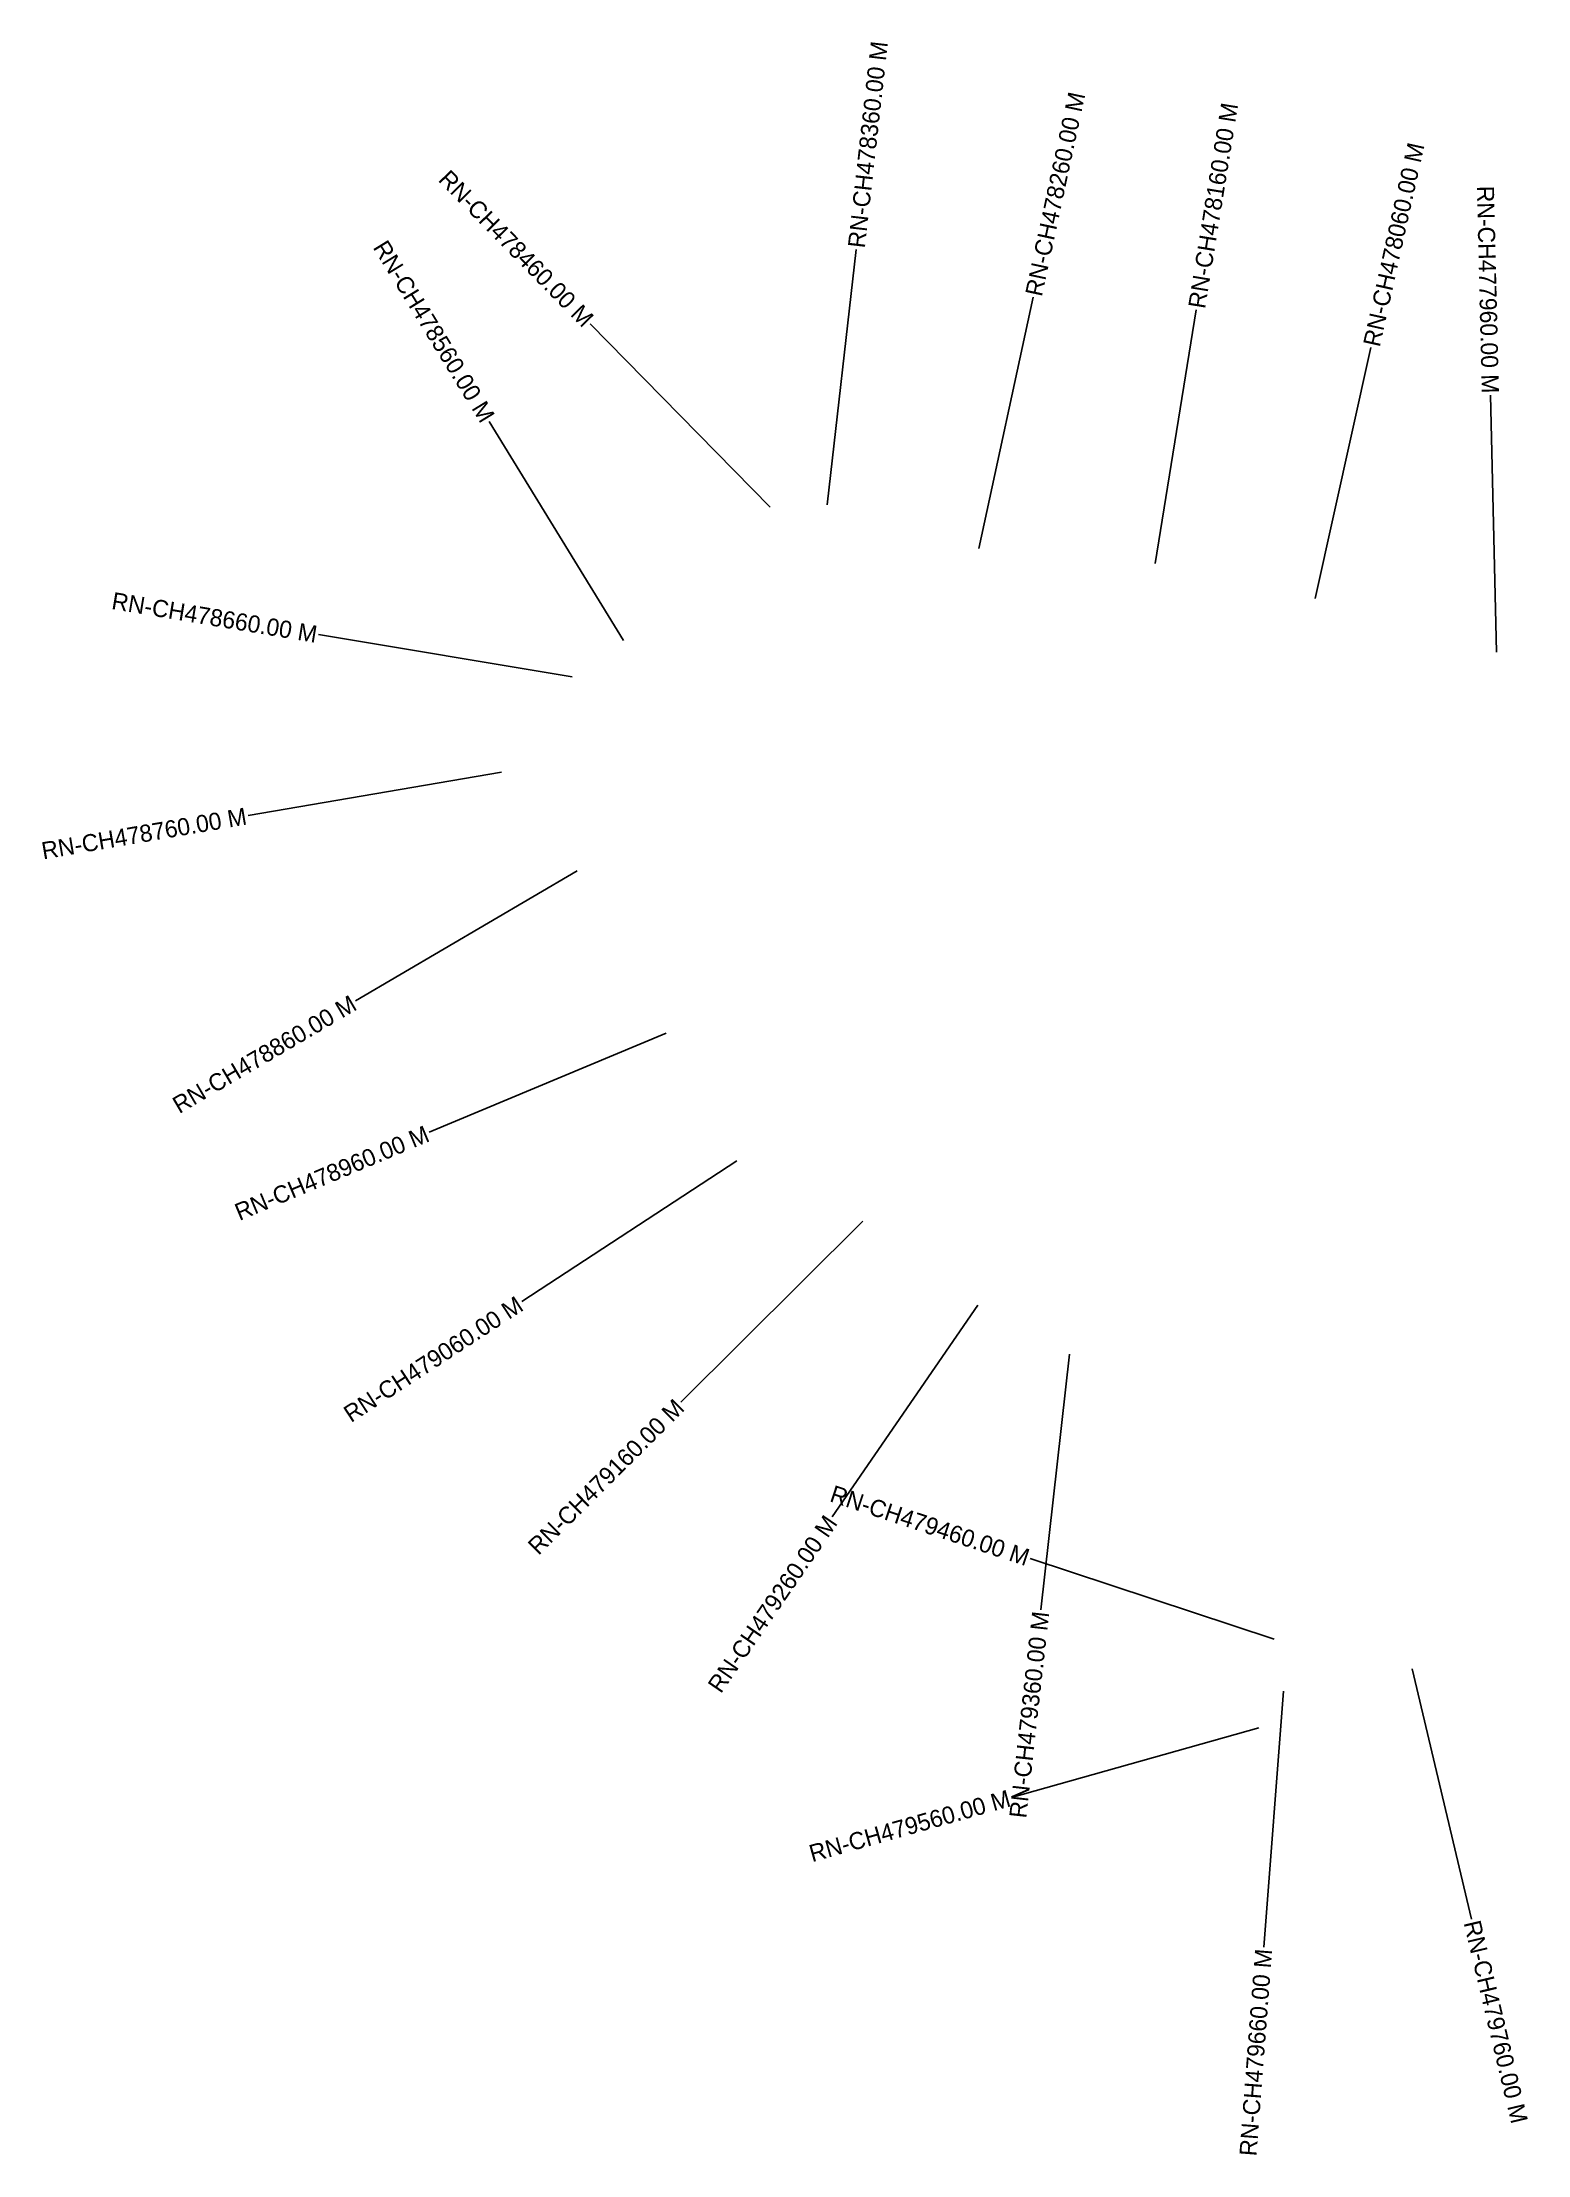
# Model space of a CAD drawing. Header units: metres. Extents: x 311669 to 317702, y 1901342 to 1905447.
# Drawn here: x 311669 to 312536, y 1901683 to 1902916 of the extents above; entities that cross this region are included whole.
import ezdxf
from ezdxf.enums import TextEntityAlignment as Align

# ---------------------------------------------------------------- set-up
doc = ezdxf.new("R2010")
doc.units = ezdxf.units.M
doc.header["$MEASUREMENT"] = 0
doc.layers.add('CS', color=134, linetype='Continuous')
doc.layers.add('CSMark', color=6, linetype='Continuous')

msp = doc.modelspace()

# ---------------------------------------------------------------- texts
at = {"layer": 'CSMark'}
for s, rotation, p in [('RN-CH478360.00 M', 83.582, (312143.8, 1902796)), ('RN-CH478260.00 M', 77.8758, (312247.2, 1902768.1)), ('RN-CH478160.00 M', 80.7743, (312342.4, 1902760.8)), ('RN-CH478060.00 M', 77.477, (312444.4, 1902738.7)), ('RN-CH479760.00 M', 283.3467, (312503.1, 1901819.6))]:
    msp.add_text(s, height=10, rotation=rotation, dxfattribs=at).set_placement(p, align=Align.MIDDLE_LEFT)
for s, rotation, p in [('RN-CH478460.00 M', 314.4789, (311987.8, 1902752.3)), ('RN-CH477960.00 M', 271.3763, (312513.9, 1902711)), ('RN-CH478560.00 M', 301.5114, (311929, 1902695.5)), ('RN-CH478660.00 M', 350.57, (311829, 1902570.3)), ('RN-CH478760.00 M', 9.7388, (311787.8, 1902464.4)), ('RN-CH478860.00 M', 30.4151, (311850.6, 1902356)), ('RN-CH478960.00 M', 22.7112, (311893.6, 1902279.4)), ('RN-CH479060.00 M', 33.1765, (311947.6, 1902180.5)), ('RN-CH479160.00 M', 44.8551, (312040.7, 1902121.5)), ('RN-CH479460.00 M', 341.728, (312244.3, 1902031.3)), ('RN-CH479260.00 M', 55.5286, (312129.2, 1902054.5)), ('RN-CH479360.00 M', 83.5989, (312251.5, 1902000.1)), ('RN-CH479560.00 M', 15.6988, (312233.3, 1901891.4)), ('RN-CH479660.00 M', 85.6235, (312381.6, 1901803.2))]:
    msp.add_text(s, height=10, rotation=rotation, dxfattribs=at).set_placement(p, align=Align.MIDDLE_RIGHT)

# ---------------------------------------------------------------- linework, layer by layer
at = {"layer": 'CS'}
for p, q in [((312126.9, 1902646), (312143.7, 1902795)), ((312215.4, 1902620.5), (312247, 1902767.2)), ((312318.2, 1902611.7), (312342.2, 1902759.8)), ((312093.6, 1902644.6), (311988.5, 1902751.6)), ((312411.6, 1902591.3), (312444.1, 1902737.7)), ((312517.5, 1902560), (312513.9, 1902710)), ((312008, 1902566.8), (311929.6, 1902694.6)), ((311977.9, 1902545.6), (311829.9, 1902570.2)), ((311936.7, 1902490), (311788.8, 1902464.6)), ((311980.8, 1902432.4), (311851.5, 1902356.5)), ((312032.9, 1902337.7), (311894.5, 1902279.8)), ((312074, 1902263.1), (311948.5, 1902181.1)), ((312147.7, 1902228), (312041.4, 1902122.2)), ((312214.7, 1902178.9), (312129.8, 1902055.3)), ((312268.3, 1902150.2), (312251.6, 1902001.1)), ((312387.7, 1901983.9), (312245.3, 1902031)), ((312468.3, 1901966.6), (312502.9, 1901820.6)), ((312393.2, 1901953.7), (312381.7, 1901804.2)), ((312378.7, 1901932.2), (312234.3, 1901891.6))]:
    msp.add_line(p, q, dxfattribs=at)

msp.set_redraw_order([(e.dxf.handle, doc.entitydb.next_handle()) for e in msp.query("TEXT MTEXT ATTDEF DIMENSION ARC_DIMENSION")])  # texts and dimensions are drawn at this point

doc.saveas('drawing.dxf')
